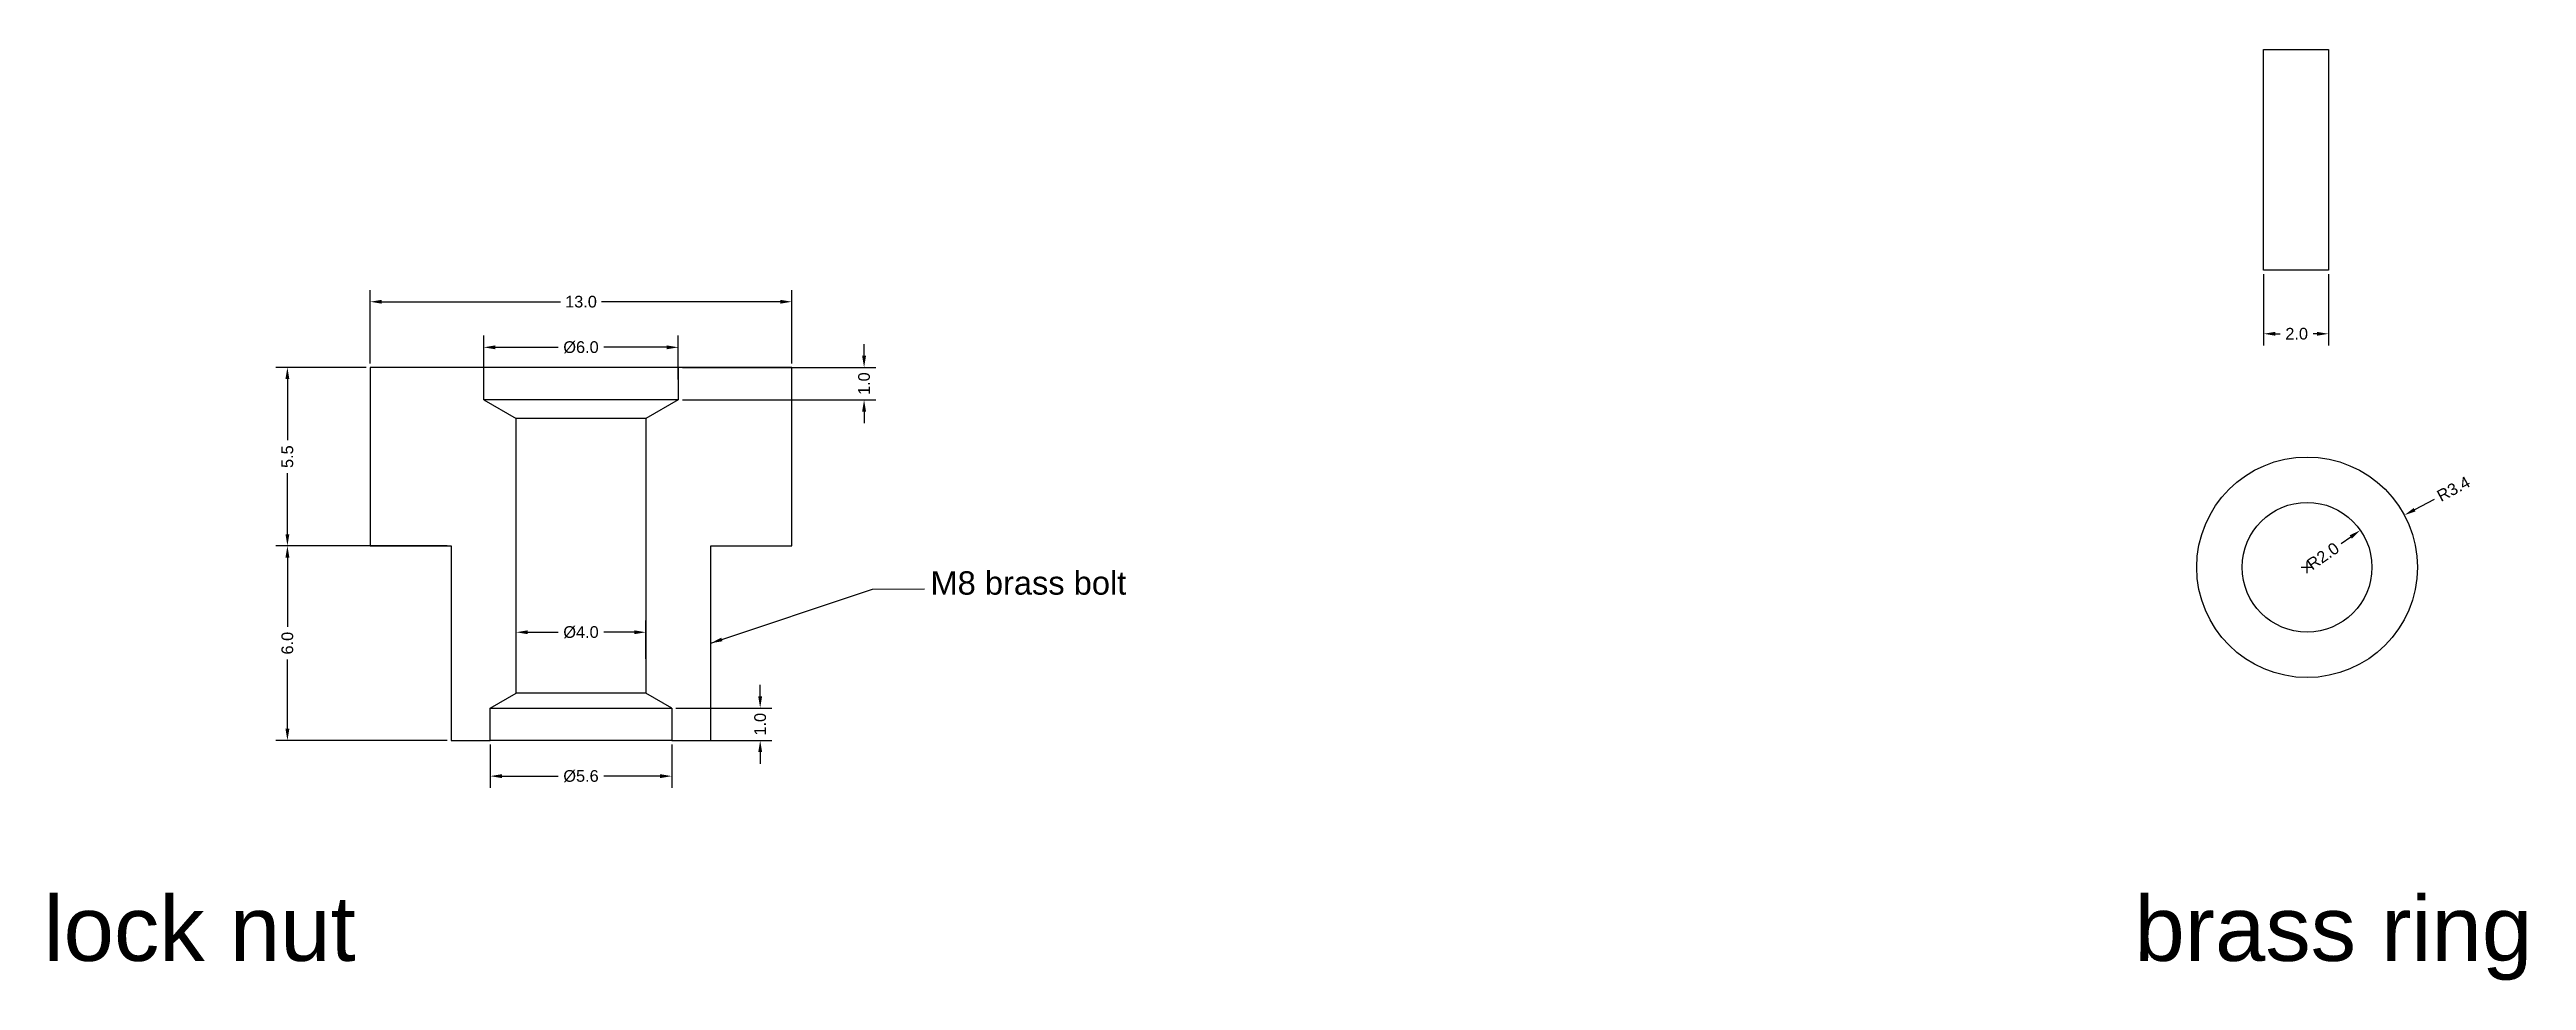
# Model space of a CAD drawing. Header units: inches. Extents: x -313 to 1965, y -639 to 520.
# Drawn here: x 1840.3 to 1916.6, y -26.6 to 2.1 of the extents above; entities that cross this region are included whole.
import ezdxf

# ---------------------------------------------------------------- set-up
doc = ezdxf.new("R2010")
doc.units = ezdxf.units.IN
doc.header["$MEASUREMENT"] = 0
doc.layers.add('_dim', color=1, linetype='Continuous')
doc.layers.add('PV-9E7', color=254, linetype='Continuous')
doc.styles.get("Standard").update_dxf_attribs({"font": 'arial.ttf'})
doc.dimstyles.new('Copy(2) of Standard', dxfattribs={"dimscale": 2, "dimtxt": 0.18, "dimasz": 0.18, "dimexe": 0.18, "dimexo": 0.0625, "dimgap": 0.09, "dimtad": 0, "dimdec": 1, "dimzin": 0, "dimdsep": 46, "dimtxsty": 'Standard', "dimcen": 0.09, "dimadec": 0, "dimazin": 0, "dimtfac": 1, "dimtdec": 1, "dimtofl": 0, "dimtmove": 0, "dimatfit": 3, "dimfxl": 1, "dimtolj": 1, "dimtzin": 0, "dimarcsym": 0})

msp = doc.modelspace()

# ---------------------------------------------------------------- texts
at = {"layer": '_dim', "insert": (1867.40805, -13.97218), "char_height": 0.72, "width": 10.1586951, "attachment_point": 1}
msp.add_mtext('\\A1;M8 brass bolt', dxfattribs=at)
at = {"layer": '_dim', "char_height": 2, "attachment_point": 1}
for s, insert in [('lock nut', (1840.06361, -23.98351)), ('brass ring', (1904.52009, -23.98351))]:
    msp.add_mtext_dynamic_manual_height_columns(s, width=68.4613421, gutter_width=1, heights=[0], dxfattribs=dict(at, insert=insert))

# ---------------------------------------------------------------- blocks, each defined once
blk = doc.blocks.new('*D83')
at = {"layer": '_dim', "color": 0, "lineweight": -2, "transparency": 16777216}
for p, q in [((1850.135, -7.563), (1850.135, -5.302)), ((1863.135, -7.563), (1863.135, -5.302)), ((1850.495, -5.662), (1856.005, -5.662)), ((1862.775, -5.662), (1857.265, -5.662))]:
    blk.add_line(p, q, dxfattribs=at)
at = {"layer": '_dim', "color": 0, "transparency": 16777216}
for points in [[(1850.495, -5.602), (1850.495, -5.722), (1850.135, -5.662)], [(1862.775, -5.602), (1862.775, -5.722), (1863.135, -5.662)]]:
    blk.add_solid(points, dxfattribs=at)
at = {"layer": 'Defpoints', "color": 0, "transparency": 16777216}
for p in [(1863.135, -5.662), (1850.135, -7.688), (1863.135, -7.688)]:
    blk.add_point(p, dxfattribs=at)
at = {"layer": '_dim', "color": 0, "transparency": 16777216, "insert": (1856.635, -5.662), "char_height": 0.36, "attachment_point": 5}
blk.add_mtext('\\A1;13.0', dxfattribs=at)
blk = doc.blocks.new('*D84')
at = {"layer": '_dim', "color": 0, "lineweight": -2, "transparency": 16777216}
for p, q in [((1850.01, -7.688), (1847.224, -7.688)), ((1847.584, -8.048), (1847.584, -9.929)), ((1847.584, -12.828), (1847.584, -10.947)), ((1850.01, -13.188), (1847.224, -13.188))]:
    blk.add_line(p, q, dxfattribs=at)
at = {"layer": '_dim', "color": 0, "transparency": 16777216}
for points in [[(1847.524, -8.048), (1847.644, -8.048), (1847.584, -7.688)], [(1847.524, -12.828), (1847.644, -12.828), (1847.584, -13.188)]]:
    blk.add_solid(points, dxfattribs=at)
at = {"layer": 'Defpoints', "color": 0, "transparency": 16777216}
for p in [(1850.135, -7.688), (1847.584, -13.188), (1850.135, -13.188)]:
    blk.add_point(p, dxfattribs=at)
at = {"layer": '_dim', "color": 0, "transparency": 16777216, "insert": (1847.584, -10.438), "char_height": 0.36, "attachment_point": 5, "rotation": 90}
blk.add_mtext('\\A1;5.5', dxfattribs=at)
blk = doc.blocks.new('*D85')
at = {"layer": '_dim', "color": 0, "lineweight": -2, "transparency": 16777216}
for p, q in [((1852.51, -13.188), (1847.224, -13.188)), ((1847.584, -13.548), (1847.584, -15.68)), ((1847.584, -18.828), (1847.584, -16.696)), ((1852.51, -19.188), (1847.224, -19.188))]:
    blk.add_line(p, q, dxfattribs=at)
at = {"layer": '_dim', "color": 0, "transparency": 16777216}
for points in [[(1847.524, -13.548), (1847.644, -13.548), (1847.584, -13.188)], [(1847.524, -18.828), (1847.644, -18.828), (1847.584, -19.188)]]:
    blk.add_solid(points, dxfattribs=at)
at = {"layer": 'Defpoints', "color": 0, "transparency": 16777216}
for p in [(1852.635, -13.188), (1847.584, -19.188), (1852.635, -19.188)]:
    blk.add_point(p, dxfattribs=at)
at = {"layer": '_dim', "color": 0, "transparency": 16777216, "insert": (1847.584, -16.188), "char_height": 0.36, "attachment_point": 5, "rotation": 90}
blk.add_mtext('\\A1;6.0', dxfattribs=at)
blk = doc.blocks.new('*D86')
at = {"layer": '_dim', "color": 0, "lineweight": -2, "transparency": 16777216}
for p, q in [((1853.835, -19.313), (1853.835, -20.648)), ((1859.435, -19.313), (1859.435, -20.648)), ((1854.195, -20.288), (1855.931, -20.288)), ((1859.075, -20.288), (1857.338, -20.288))]:
    blk.add_line(p, q, dxfattribs=at)
at = {"layer": '_dim', "color": 0, "transparency": 16777216}
for points in [[(1854.195, -20.228), (1854.195, -20.348), (1853.835, -20.288)], [(1859.075, -20.228), (1859.075, -20.348), (1859.435, -20.288)]]:
    blk.add_solid(points, dxfattribs=at)
at = {"layer": 'Defpoints', "color": 0, "transparency": 16777216}
for p in [(1853.835, -19.188), (1859.435, -19.188), (1859.435, -20.288)]:
    blk.add_point(p, dxfattribs=at)
at = {"layer": '_dim', "color": 0, "transparency": 16777216, "insert": (1856.635, -20.288), "char_height": 0.36, "attachment_point": 5}
blk.add_mtext('\\A1;%%C5.6', dxfattribs=at)
blk = doc.blocks.new('*D87')
at = {"layer": '_dim', "color": 0, "lineweight": -2, "transparency": 16777216}
for p, q in [((1854.635, -16.602), (1854.635, -15.491)), ((1854.995, -15.851), (1855.932, -15.851)), ((1858.275, -15.851), (1857.338, -15.851)), ((1858.635, -16.676), (1858.635, -15.491))]:
    blk.add_line(p, q, dxfattribs=at)
at = {"layer": '_dim', "color": 0, "transparency": 16777216}
for points in [[(1854.995, -15.791), (1854.995, -15.911), (1854.635, -15.851)], [(1858.275, -15.791), (1858.275, -15.911), (1858.635, -15.851)]]:
    blk.add_solid(points, dxfattribs=at)
at = {"layer": 'Defpoints', "color": 0, "transparency": 16777216}
for p in [(1858.635, -15.851), (1854.635, -16.727), (1858.635, -16.801)]:
    blk.add_point(p, dxfattribs=at)
at = {"layer": '_dim', "color": 0, "transparency": 16777216, "insert": (1856.635, -15.851), "char_height": 0.36, "attachment_point": 5}
blk.add_mtext('\\A1;%%C4.0', dxfattribs=at)
blk = doc.blocks.new('*D88')
at = {"layer": '_dim', "color": 0, "lineweight": -2, "transparency": 16777216}
for p, q in [((1853.635, -8.063), (1853.635, -6.707)), ((1859.635, -8.063), (1859.635, -6.707)), ((1853.995, -7.067), (1855.932, -7.067)), ((1859.275, -7.067), (1857.338, -7.067))]:
    blk.add_line(p, q, dxfattribs=at)
at = {"layer": '_dim', "color": 0, "transparency": 16777216}
for points in [[(1853.995, -7.007), (1853.995, -7.127), (1853.635, -7.067)], [(1859.275, -7.007), (1859.275, -7.127), (1859.635, -7.067)]]:
    blk.add_solid(points, dxfattribs=at)
at = {"layer": 'Defpoints', "color": 0, "transparency": 16777216}
for p in [(1859.635, -7.067), (1853.635, -8.188), (1859.635, -8.188)]:
    blk.add_point(p, dxfattribs=at)
at = {"layer": '_dim', "color": 0, "transparency": 16777216, "insert": (1856.635, -7.067), "char_height": 0.36, "attachment_point": 5}
blk.add_mtext('\\A1;%%C6.0', dxfattribs=at)
blk = doc.blocks.new('*D89')
at = {"layer": '_dim', "color": 0, "lineweight": -2, "transparency": 16777216}
for p, q in [((1862.158, -17.828), (1862.158, -17.468)), ((1859.56, -18.188), (1862.518, -18.188)), ((1859.56, -19.188), (1862.518, -19.188)), ((1862.158, -19.548), (1862.158, -19.908))]:
    blk.add_line(p, q, dxfattribs=at)
at = {"layer": '_dim', "color": 0, "transparency": 16777216}
for points in [[(1862.098, -17.828), (1862.218, -17.828), (1862.158, -18.188)], [(1862.098, -19.548), (1862.218, -19.548), (1862.158, -19.188)]]:
    blk.add_solid(points, dxfattribs=at)
at = {"layer": 'Defpoints', "color": 0, "transparency": 16777216}
for p in [(1859.435, -18.188), (1862.158, -18.188), (1859.435, -19.188)]:
    blk.add_point(p, dxfattribs=at)
at = {"layer": '_dim', "color": 0, "transparency": 16777216, "insert": (1862.158, -18.688), "char_height": 0.36, "attachment_point": 5, "rotation": 90}
blk.add_mtext('\\A1;1.0', dxfattribs=at)
blk = doc.blocks.new('*D90')
at = {"layer": '_dim', "color": 0, "lineweight": -2, "transparency": 16777216}
for p, q in [((1865.361, -7.328), (1865.361, -6.968)), ((1859.76, -7.688), (1865.721, -7.688)), ((1859.76, -8.688), (1865.721, -8.688)), ((1865.361, -9.048), (1865.361, -9.408))]:
    blk.add_line(p, q, dxfattribs=at)
at = {"layer": '_dim', "color": 0, "transparency": 16777216}
for points in [[(1865.301, -7.328), (1865.421, -7.328), (1865.361, -7.688)], [(1865.301, -9.048), (1865.421, -9.048), (1865.361, -8.688)]]:
    blk.add_solid(points, dxfattribs=at)
at = {"layer": 'Defpoints', "color": 0, "transparency": 16777216}
for p in [(1859.635, -7.688), (1865.361, -7.688), (1859.635, -8.688)]:
    blk.add_point(p, dxfattribs=at)
at = {"layer": '_dim', "color": 0, "transparency": 16777216, "insert": (1865.361, -8.188), "char_height": 0.36, "attachment_point": 5, "rotation": 90}
blk.add_mtext('\\A1;1.0', dxfattribs=at)
blk = doc.blocks.new('*D91')
at = {"layer": '_dim', "color": 0, "lineweight": -2, "transparency": 16777216}
blk.add_line((1910.893, -13.118), (1911.189, -12.912), dxfattribs=at)
at = {"layer": '_dim', "color": 0, "transparency": 16777216}
blk.add_solid([(1911.154, -12.863), (1911.223, -12.962), (1911.484, -12.707)], dxfattribs=at)
at = {"layer": 'Defpoints', "color": 0, "transparency": 16777216}
for p in [(1911.484, -12.707), (1909.842, -13.849)]:
    blk.add_point(p, dxfattribs=at)
at = {"layer": '_dim', "color": 0, "transparency": 16777216, "insert": (1910.335, -13.506), "char_height": 0.36, "attachment_point": 5, "rotation": 34.81397}
blk.add_mtext('\\A1;R2.0', dxfattribs=at)
blk = doc.blocks.new('*D92')
at = {"layer": '_dim', "color": 0, "lineweight": -2, "transparency": 16777216}
for p, q in [((1913.757, -11.754), (1913.157, -12.075)), ((1909.842, -14.029), (1909.842, -13.669)), ((1909.662, -13.849), (1910.022, -13.849))]:
    blk.add_line(p, q, dxfattribs=at)
at = {"layer": '_dim', "color": 0, "transparency": 16777216}
blk.add_solid([(1913.129, -12.022), (1913.186, -12.127), (1912.84, -12.244)], dxfattribs=at)
at = {"layer": 'Defpoints', "color": 0, "transparency": 16777216}
for p in [(1912.84, -12.244), (1909.842, -13.849)]:
    blk.add_point(p, dxfattribs=at)
at = {"layer": '_dim', "color": 0, "transparency": 16777216, "insert": (1914.356, -11.433), "char_height": 0.36, "attachment_point": 5, "rotation": 28.15489}
blk.add_mtext('\\A1;R3.4', dxfattribs=at)
blk = doc.blocks.new('*D93')
at = {"layer": '_dim', "color": 0, "lineweight": -2, "transparency": 16777216}
for p, q in [((1908.504, -4.812), (1908.504, -7.01)), ((1910.504, -4.812), (1910.504, -7.01)), ((1908.864, -6.65), (1909.012, -6.65)), ((1910.144, -6.65), (1910.033, -6.65))]:
    blk.add_line(p, q, dxfattribs=at)
at = {"layer": '_dim', "color": 0, "transparency": 16777216}
for points in [[(1908.864, -6.59), (1908.864, -6.71), (1908.504, -6.65)], [(1910.144, -6.59), (1910.144, -6.71), (1910.504, -6.65)]]:
    blk.add_solid(points, dxfattribs=at)
at = {"layer": 'Defpoints', "color": 0, "transparency": 16777216}
for p in [(1908.504, -4.687), (1910.504, -4.687), (1910.504, -6.65)]:
    blk.add_point(p, dxfattribs=at)
at = {"layer": '_dim', "color": 0, "transparency": 16777216, "insert": (1909.522, -6.65), "char_height": 0.36, "attachment_point": 5}
blk.add_mtext('\\A1;2.0', dxfattribs=at)

# ---------------------------------------------------------------- dimensions: what is measured, and where the dimension line sits
at = {"layer": '_dim'}
dim = msp.add_linear_dim(base=(1863.13477, -5.66166), p1=(1850.13477, -7.68788), p2=(1863.13477, -7.68788), dimstyle='Copy(2) of Standard', dxfattribs=at)
dim.commit()
dim.dimension.update_dxf_attribs({"geometry": '*D83', "text_midpoint": (1856.63477, -5.66166)})
dim = msp.add_linear_dim(base=(1910.50383, -6.64958), p1=(1908.50383, -4.68665), p2=(1910.50383, -4.68665), dimstyle='Copy(2) of Standard', dxfattribs=at)
dim.commit()
dim.dimension.update_dxf_attribs({"geometry": '*D93', "text_midpoint": (1909.52234, -6.64958), "dimtype": 160})
for base, p1, p2, picture, middle in [((1859.63477, -7.06727), (1853.63477, -8.18788), (1859.63477, -8.18788), '*D88', (1856.63477, -7.06727)), ((1858.63477, -15.85115), (1854.63477, -16.727), (1858.63477, -16.80136), '*D87', (1856.63477, -15.85115)), ((1859.43477, -20.28782), (1853.83477, -19.18788), (1859.43477, -19.18788), '*D86', (1856.63477, -20.28782))]:
    dim = msp.add_linear_dim(base=base, p1=p1, p2=p2, text='%%C<>', dimstyle='Copy(2) of Standard', dxfattribs=at)
    dim.commit()
    dim.dimension.update_dxf_attribs({"geometry": picture, "text_midpoint": middle})
for base, p1, p2, picture, middle in [((1865.3605, -7.68788), (1859.63477, -8.68788), (1859.63477, -7.68788), '*D90', (1865.3605, -8.18788)), ((1847.58439, -13.18788), (1850.13477, -7.68788), (1850.13477, -13.18788), '*D84', (1847.58439, -10.43788)), ((1847.58439, -19.18788), (1852.63477, -13.18788), (1852.63477, -19.18788), '*D85', (1847.58439, -16.18788)), ((1862.15838, -18.18788), (1859.43477, -19.18788), (1859.43477, -18.18788), '*D89', (1862.15838, -18.68788))]:
    dim = msp.add_linear_dim(base=base, p1=p1, p2=p2, angle=90, dimstyle='Copy(2) of Standard', dxfattribs=at)
    dim.commit()
    dim.dimension.update_dxf_attribs({"geometry": picture, "text_midpoint": middle})
for mpoint, picture, middle in [((1912.83987, -12.24443), '*D92', (1914.35565, -11.43322)), ((1911.4842, -12.70692), '*D91', (1910.33531, -13.50583))]:
    dim = msp.add_radius_dim(center=(1909.84218, -13.84875), mpoint=mpoint, dimstyle='Copy(2) of Standard', dxfattribs=at)
    dim.commit()
    dim.dimension.update_dxf_attribs({"geometry": picture, "text_midpoint": middle, "dimtype": 164})

# ---------------------------------------------------------------- linework, layer by layer
at = {"layer": 'PV-9E7', "extrusion": (2.22045e-16, 1, -1.83697e-16)}
for p, q in [((1850.13477, -7.68788), (1850.13477, -13.18788)), ((1853.63477, -7.68788), (1850.13477, -7.68788)), ((1859.63477, -7.68788), (1853.63477, -7.68788)), ((1853.63477, -8.68788), (1853.63477, -7.68788)), ((1859.63477, -7.68788), (1859.63477, -8.68788)), ((1863.13477, -7.68788), (1859.63477, -7.68788)), ((1863.13477, -13.18788), (1863.13477, -7.68788)), ((1854.63477, -8.68788), (1853.63477, -8.68788)), ((1858.63477, -8.68788), (1854.63477, -8.68788)), ((1859.63477, -8.68788), (1858.63477, -8.68788)), ((1854.63477, -17.72969), (1854.63477, -9.26063)), ((1858.63477, -9.26063), (1858.63477, -17.72969)), ((1850.13477, -13.18788), (1852.63477, -13.18788)), ((1852.63477, -13.18788), (1852.63477, -19.18788)), ((1860.63477, -13.18788), (1863.13477, -13.18788)), ((1860.63477, -19.18788), (1860.63477, -13.18788)), ((1853.83477, -18.18788), (1854.63477, -18.18788)), ((1853.83477, -19.18788), (1853.83477, -18.18788)), ((1854.63477, -18.18788), (1858.63477, -18.18788)), ((1858.63477, -18.18788), (1859.43477, -18.18788)), ((1859.43477, -18.18788), (1859.43477, -19.18788)), ((1852.63477, -19.18788), (1853.83477, -19.18788)), ((1859.43477, -19.18788), (1853.83477, -19.18788)), ((1859.43477, -19.18788), (1860.63477, -19.18788))]:
    msp.add_line(p, q, dxfattribs=at)
at = {"layer": 'PV-9E7'}
msp.add_lwpolyline([(1908.50383, -4.68665), (1908.50383, 2.11335), (1910.50383, 2.11335), (1910.50383, -4.68665)], close=True, dxfattribs=at)
for points in [[(1853.63477, -8.68788), (1854.63477, -9.26063)], [(1859.63477, -8.68788), (1858.63477, -9.26063)], [(1858.63477, -9.26063), (1854.63477, -9.26063)], [(1853.83477, -18.18788), (1854.63477, -17.72969)], [(1858.63477, -17.72969), (1854.63477, -17.72969)], [(1859.43477, -18.18788), (1858.63477, -17.72969)]]:
    msp.add_lwpolyline(points, dxfattribs=at)
for radius in [3.4, 2]:
    msp.add_circle((1909.84218, -13.84875), radius, dxfattribs=at)

msp.set_redraw_order([(e.dxf.handle, doc.entitydb.next_handle()) for e in msp.query("TEXT MTEXT ATTDEF DIMENSION ARC_DIMENSION")])  # texts and dimensions are drawn at this point

# ---------------------------------------------------------------- leaders
at = {"layer": '_dim', "annotation_type": 0, "has_hookline": 1, "hookline_direction": 0, "text_width": 5.95547}
msp.add_leader([(1860.63477, -16.18788), (1865.61899, -14.5198), (1867.22805, -14.50952)], dimstyle='Copy(2) of Standard', dxfattribs=at)

doc.saveas('drawing.dxf')
